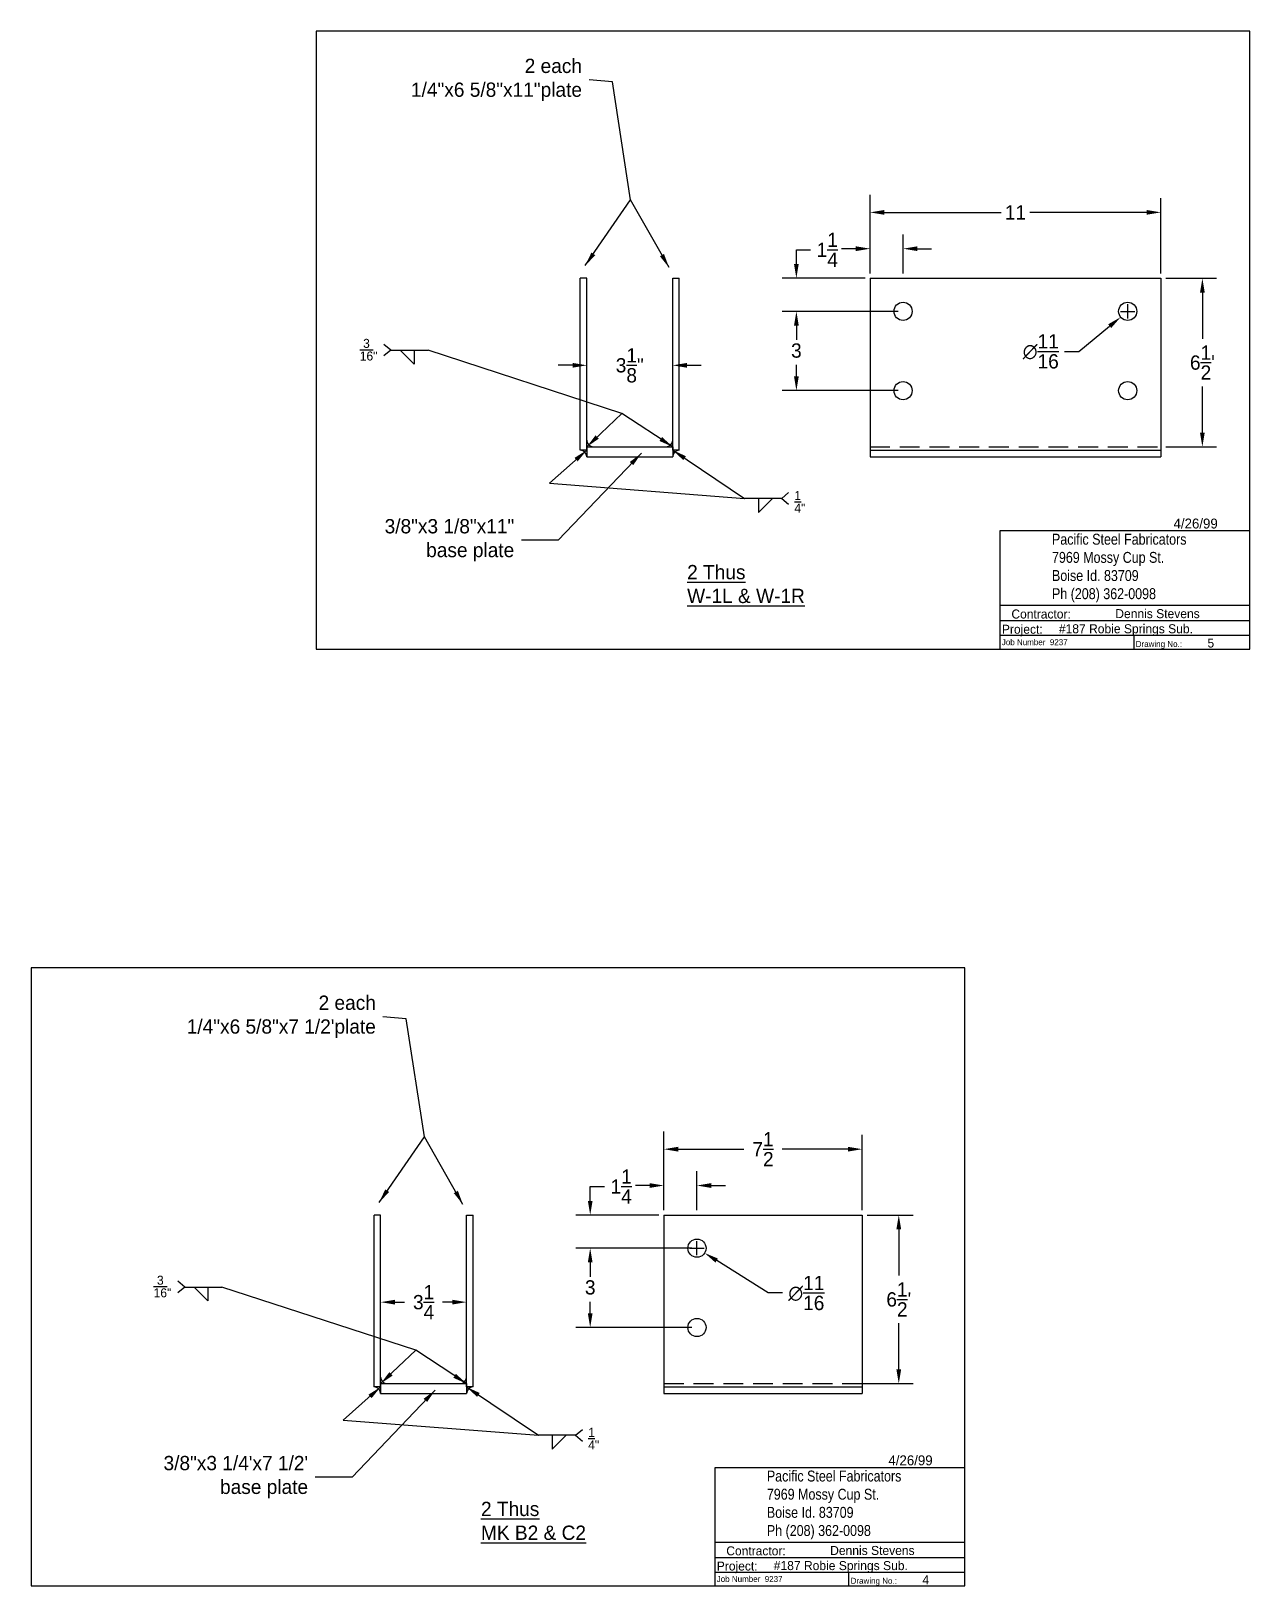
# Model space of a CAD drawing. Extents: x 252 to 458, y -85 to 309.
# Drawn here: x 371.3 to 417.4, y -37.6 to 21.2 of the extents above; entities that cross this region are included whole.
import ezdxf

# ---------------------------------------------------------------- set-up
doc = ezdxf.new("R2010")
doc.units = 0
doc.header["$MEASUREMENT"] = 0
doc.linetypes.add('HIDDEN', pattern=[0.375, 0.25, -0.125])
doc.layers.get('0').update_dxf_attribs({"linetype": 'CONTINUOUS'})
doc.layers.get('DEFPOINTS').update_dxf_attribs({"linetype": 'CONTINUOUS'})
doc.dimstyles.get("Standard").update_dxf_attribs({"dimscale": 12, "dimtxt": 0.18, "dimasz": 0.18, "dimexe": 0.18, "dimexo": 0.0625, "dimgap": 0.09, "dimtad": 0, "dimtih": 1, "dimtoh": 1, "dimdec": 4, "dimzin": 0, "dimdsep": 46, "dimlunit": 5, "dimtxsty": 'Standard', "dimcen": 0.09, "dimadec": 0, "dimazin": 0, "dimtfac": 1, "dimtdec": 4, "dimtofl": 0, "dimtmove": 0, "dimatfit": 3, "dimfxl": 1, "dimtolj": 1, "dimtzin": 0, "dimarcsym": 0})

msp = doc.modelspace()

# ---------------------------------------------------------------- texts
at = {"char_height": 0.54, "attachment_point": 6}
for s, insert in [('2 each\\P1/4"x6 5/8"x11"plate', (392.1179, 19.34972)), ('3/8"x3 1/8"x11"\\Pbase plate  ', (389.55466, 1.9373)), ('2 each\\P1/4"x6 5/8"x7 1/2\'plate', (384.31809, -16.08514)), ('3/8"x3 1/4\'x7 1/2\'\\Pbase plate  ', (381.75485, -33.49757))]:
    msp.add_mtext(s, dxfattribs=dict(at, insert=insert))
for s, insert, char_height, width, attachment_point in [('\\S3/16;"', (383.70935, 9.5554), 0.3412, 1.5988, 1), ('\\S1/4;"', (400.15274, 3.80133), 0.3412, 1.5988, 1), ('4/26/99', (414.4997, 2.75829), 0.375, 16.2284, 1), ('\\fTechnicLite|b0|i0|c2|p2;Pacific Steel Fabricators\\P7969 Mossy Cup St.\\PBoise Id. 83709\\PPh (208) 362-0098', (409.90017, 2.18298), 0.4119873, 7.9307556, 1), ('\\L2 Thus\\PW-1L & W-1R', (396.09633, 1.00354), 0.54, 16.2284, 1), ('\\fBaskerville Old Face|b0|i0|c0|p18;Contractor:', (409.48993, -0.85459), 0.3398895, 5.1581635, 5), ('\\fBaskerville Old Face|b0|i0|c0|p18;Dennis Stevens', (412.29532, -0.66697), 0.341177, 7.1518, 1), ('\\fBaskerville Old Face|b0|i0|c0|p18;Project:', (408.00702, -1.25719), 0.3398895, 13.0870342, 1), ('\\fBaskerville Old Face|b0|i0|c0|p18;#187 Robie Springs Sub.', (410.16189, -1.23869), 0.341177, 7.1518, 1), ('\\fBaskerville Old Face|b0|i0|c0|p18;Job Number  9237', (408.00294, -1.80368), 0.2264063, 6.231375, 1), ('\\fBaskerville Old Face|b0|i0|c0|p18;Drawing No.:', (413.06941, -1.87137), 0.226593, 3.3979922, 1), ('\\fBaskervilleT|b0|i0|c0|p18;5', (415.78342, -1.78008), 0.3398895, 3.456831, 1), ('\\S3/16;"', (375.90955, -25.87946), 0.3412, 1.5988, 1), ('\\S1/4;"', (392.35293, -31.63353), 0.3412, 1.5988, 1), ('4/26/99', (403.71217, -32.67658), 0.375, 16.2284, 1), ('\\fTechnicLite|b0|i0|c2|p2;Pacific Steel Fabricators\\P7969 Mossy Cup St.\\PBoise Id. 83709\\PPh (208) 362-0098', (399.11264, -33.25189), 0.4119873, 7.9307556, 1), ('\\L2 Thus \\PMK B2 & C2', (388.29652, -34.43132), 0.54, 16.2284, 1), ('\\fBaskerville Old Face|b0|i0|c0|p18;Contractor:', (398.70241, -36.28946), 0.3398895, 5.1581635, 5), ('\\fBaskerville Old Face|b0|i0|c0|p18;Dennis Stevens', (401.50779, -36.10183), 0.341177, 7.1518, 1), ('\\fBaskerville Old Face|b0|i0|c0|p18;Project:', (397.21949, -36.69205), 0.3398895, 13.0870342, 1), ('\\fBaskerville Old Face|b0|i0|c0|p18;#187 Robie Springs Sub.', (399.37436, -36.67355), 0.341177, 7.1518, 1), ('\\fBaskerville Old Face|b0|i0|c0|p18;Job Number  9237', (397.21541, -37.23854), 0.2264063, 6.231375, 1), ('\\fBaskerville Old Face|b0|i0|c0|p18;Drawing No.:', (402.28188, -37.30624), 0.226593, 3.3979922, 1), ('\\fBaskervilleT|b0|i0|c0|p18;4', (404.99589, -37.21495), 0.3398895, 3.456831, 1)]:
    msp.add_mtext(s, dxfattribs=dict(insert=insert, char_height=char_height, width=width, attachment_point=attachment_point))

# ---------------------------------------------------------------- blocks, each defined once
blk = doc.blocks.new('*D7')
at = {"color": 0, "lineweight": -2}
for p, q in [((400.229, 12.387), (400.229, 12.927)), ((400.229, 12.927), (400.769, 12.927)), ((402.829, 11.847), (399.689, 11.847)), ((402.829, 10.597), (399.689, 10.597)), ((400.229, 10.057), (400.229, 9.517))]:
    blk.add_line(p, q, dxfattribs=at)
at = {"color": 0}
for points in [[(400.139, 12.387), (400.319, 12.387), (400.229, 11.847)], [(400.139, 10.057), (400.319, 10.057), (400.229, 10.597)]]:
    blk.add_solid(points, dxfattribs=at)
at = {"layer": 'DEFPOINTS', "color": 0}
for p in [(400.229, 11.847), (403.017, 11.847), (403.017, 10.597)]:
    blk.add_point(p, dxfattribs=at)
at = {"color": 0, "insert": (401.399, 12.927), "char_height": 0.54, "attachment_point": 5}
blk.add_mtext('\\A1;1{\\H1.000000x;\\S1/4;}', dxfattribs=at)
blk = doc.blocks.new('*D9')
at = {"color": 0, "lineweight": -2}
for p, q in [((403.017, 12.034), (403.017, 14.88)), ((414.017, 12.034), (414.017, 14.88)), ((403.557, 14.34), (407.977, 14.34)), ((413.477, 14.34), (409.057, 14.34))]:
    blk.add_line(p, q, dxfattribs=at)
at = {"color": 0}
for points in [[(403.557, 14.43), (403.557, 14.25), (403.017, 14.34)], [(413.477, 14.43), (413.477, 14.25), (414.017, 14.34)]]:
    blk.add_solid(points, dxfattribs=at)
at = {"layer": 'DEFPOINTS', "color": 0}
for p in [(403.017, 14.34), (403.017, 11.847), (414.017, 11.847)]:
    blk.add_point(p, dxfattribs=at)
at = {"color": 0, "insert": (408.517, 14.34), "char_height": 0.54, "attachment_point": 5}
blk.add_mtext('\\A1;11', dxfattribs=at)
blk = doc.blocks.new('*D8')
at = {"color": 0, "lineweight": -2}
for p, q in [((404.079, 10.597), (399.689, 10.597)), ((400.229, 10.057), (400.229, 9.65)), ((400.229, 8.137), (400.229, 8.57)), ((404.079, 7.597), (399.689, 7.597))]:
    blk.add_line(p, q, dxfattribs=at)
at = {"color": 0}
for points in [[(400.139, 10.057), (400.319, 10.057), (400.229, 10.597)], [(400.139, 8.137), (400.319, 8.137), (400.229, 7.597)]]:
    blk.add_solid(points, dxfattribs=at)
at = {"layer": 'DEFPOINTS', "color": 0}
for p in [(404.267, 10.597), (400.229, 7.597), (404.267, 7.597)]:
    blk.add_point(p, dxfattribs=at)
at = {"color": 0, "insert": (400.229, 9.11), "char_height": 0.54, "attachment_point": 5}
blk.add_mtext('\\A1;3', dxfattribs=at)
blk = doc.blocks.new('*D10')
at = {"color": 0, "lineweight": -2}
for p, q in [((392.3, 5.659), (392.3, 9.095)), ((395.55, 5.659), (395.55, 9.095)), ((391.76, 8.555), (391.22, 8.555)), ((396.09, 8.555), (396.63, 8.555))]:
    blk.add_line(p, q, dxfattribs=at)
at = {"color": 0}
for points in [[(391.76, 8.645), (391.76, 8.465), (392.3, 8.555)], [(396.09, 8.645), (396.09, 8.465), (395.55, 8.555)]]:
    blk.add_solid(points, dxfattribs=at)
at = {"layer": 'DEFPOINTS', "color": 0}
for p in [(392.3, 8.555), (392.3, 5.472), (395.55, 5.472)]:
    blk.add_point(p, dxfattribs=at)
at = {"color": 0, "insert": (393.925, 8.555), "char_height": 0.54, "attachment_point": 5}
blk.add_mtext('\\A1;3\\S1/8;"', dxfattribs=at)
blk = doc.blocks.new('FILLET_WELD_RIGHT')
for p, q in [((20, 0), (0, 0)), ((7.5, -7.5), (15, 0)), ((7.5, 0), (7.5, -7.5)), ((20, 0), (23.75, 3.125)), ((20, 0), (23.75, -3.125))]:
    blk.add_line(p, q)
blk = doc.blocks.new('*D12')
at = {"color": 0, "lineweight": -2}
for p, q in [((414.204, 11.847), (416.131, 11.847)), ((415.591, 11.307), (415.591, 9.559)), ((415.591, 6.012), (415.591, 7.759)), ((414.204, 5.472), (416.131, 5.472))]:
    blk.add_line(p, q, dxfattribs=at)
at = {"color": 0}
for points in [[(415.501, 11.307), (415.681, 11.307), (415.591, 11.847)], [(415.501, 6.012), (415.681, 6.012), (415.591, 5.472)]]:
    blk.add_solid(points, dxfattribs=at)
at = {"layer": 'DEFPOINTS', "color": 0}
for p in [(414.017, 11.847), (415.591, 11.847), (414.017, 5.472)]:
    blk.add_point(p, dxfattribs=at)
at = {"color": 0, "insert": (415.591, 8.659), "char_height": 0.54, "attachment_point": 5}
blk.add_mtext("\\A1;6\\S1/2;'", dxfattribs=at)
blk = doc.blocks.new('*D13')
at = {"color": 0, "lineweight": -2}
for p, q in [((412.497, 10.597), (413.037, 10.597)), ((412.767, 10.327), (412.767, 10.867)), ((410.916, 9.084), (412.083, 10.037)), ((410.376, 9.084), (410.916, 9.084))]:
    blk.add_line(p, q, dxfattribs=at)
at = {"color": 0}
blk.add_solid([(412.026, 10.107), (412.14, 9.967), (412.501, 10.379)], dxfattribs=at)
at = {"layer": 'DEFPOINTS', "color": 0}
for p in [(413.033, 10.814), (412.501, 10.379)]:
    blk.add_point(p, dxfattribs=at)
at = {"color": 0, "insert": (409.476, 9.084), "char_height": 0.54, "attachment_point": 5}
blk.add_mtext('\\A1;∅{\\H1.000000x;\\S11/16;}', dxfattribs=at)
blk = doc.blocks.new('*D23')
at = {"color": 0, "lineweight": -2}
for p, q in [((395.217, -23.401), (395.217, -20.555)), ((402.717, -23.401), (402.717, -20.555)), ((395.757, -21.095), (398.247, -21.095)), ((402.177, -21.095), (399.687, -21.095))]:
    blk.add_line(p, q, dxfattribs=at)
at = {"color": 0}
for points in [[(395.757, -21.005), (395.757, -21.185), (395.217, -21.095)], [(402.177, -21.005), (402.177, -21.185), (402.717, -21.095)]]:
    blk.add_solid(points, dxfattribs=at)
at = {"layer": 'DEFPOINTS', "color": 0}
for p in [(395.217, -21.095), (395.217, -23.588), (402.717, -23.588)]:
    blk.add_point(p, dxfattribs=at)
at = {"color": 0, "insert": (398.967, -21.095), "char_height": 0.54, "attachment_point": 5}
blk.add_mtext('\\A1;7{\\H1.000000x;\\S1/2;}', dxfattribs=at)
blk = doc.blocks.new('*D24')
at = {"color": 0, "lineweight": -2}
for p, q in [((402.905, -23.588), (404.644, -23.588)), ((404.104, -24.128), (404.104, -25.876)), ((404.104, -29.423), (404.104, -27.676)), ((402.717, -29.963), (404.644, -29.963))]:
    blk.add_line(p, q, dxfattribs=at)
at = {"color": 0}
for points in [[(404.014, -24.128), (404.194, -24.128), (404.104, -23.588)], [(404.014, -29.423), (404.194, -29.423), (404.104, -29.963)]]:
    blk.add_solid(points, dxfattribs=at)
at = {"layer": 'DEFPOINTS', "color": 0}
for p in [(402.717, -23.588), (404.104, -23.588), (402.53, -29.963)]:
    blk.add_point(p, dxfattribs=at)
at = {"color": 0, "insert": (404.104, -26.776), "char_height": 0.54, "attachment_point": 5}
blk.add_mtext("\\A1;6\\S1/2;'", dxfattribs=at)
blk = doc.blocks.new('*D25')
at = {"color": 0, "lineweight": -2}
for p, q in [((396.467, -25.108), (396.467, -24.568)), ((396.197, -24.838), (396.737, -24.838)), ((399.167, -26.533), (397.216, -25.308)), ((399.707, -26.533), (399.167, -26.533))]:
    blk.add_line(p, q, dxfattribs=at)
at = {"color": 0}
blk.add_solid([(397.263, -25.232), (397.168, -25.384), (396.758, -25.021)], dxfattribs=at)
at = {"layer": 'DEFPOINTS', "color": 0}
for p in [(396.176, -24.656), (396.758, -25.021)]:
    blk.add_point(p, dxfattribs=at)
at = {"color": 0, "insert": (400.607, -26.533), "char_height": 0.54, "attachment_point": 5}
blk.add_mtext('\\A1;∅{\\H1.000000x;\\S11/16;}', dxfattribs=at)
blk = doc.blocks.new('*D22')
at = {"color": 0, "lineweight": -2}
for p, q in [((384.5, -29.776), (384.5, -26.34)), ((387.75, -29.776), (387.75, -26.34)), ((385.04, -26.88), (385.405, -26.88)), ((387.21, -26.88), (386.845, -26.88))]:
    blk.add_line(p, q, dxfattribs=at)
at = {"color": 0}
for points in [[(385.04, -26.79), (385.04, -26.97), (384.5, -26.88)], [(387.21, -26.79), (387.21, -26.97), (387.75, -26.88)]]:
    blk.add_solid(points, dxfattribs=at)
at = {"layer": 'DEFPOINTS', "color": 0}
for p in [(384.5, -26.88), (384.5, -29.963), (387.75, -29.963)]:
    blk.add_point(p, dxfattribs=at)
at = {"color": 0, "insert": (386.125, -26.88), "char_height": 0.54, "attachment_point": 5}
blk.add_mtext('\\A1;3{\\H1.000000x;\\S1/4;}', dxfattribs=at)
blk = doc.blocks.new('*D21')
at = {"color": 0, "lineweight": -2}
for p, q in [((392.429, -23.048), (392.429, -22.508)), ((392.429, -22.508), (392.969, -22.508)), ((395.03, -23.588), (391.889, -23.588)), ((395.03, -24.838), (391.889, -24.838)), ((392.429, -25.378), (392.429, -25.918))]:
    blk.add_line(p, q, dxfattribs=at)
at = {"color": 0}
for points in [[(392.339, -23.048), (392.519, -23.048), (392.429, -23.588)], [(392.339, -25.378), (392.519, -25.378), (392.429, -24.838)]]:
    blk.add_solid(points, dxfattribs=at)
at = {"layer": 'DEFPOINTS', "color": 0}
for p in [(392.429, -23.588), (395.217, -23.588), (395.217, -24.838)]:
    blk.add_point(p, dxfattribs=at)
at = {"color": 0, "insert": (393.599, -22.508), "char_height": 0.54, "attachment_point": 5}
blk.add_mtext('\\A1;1{\\H1.000000x;\\S1/4;}', dxfattribs=at)
blk = doc.blocks.new('*D20')
at = {"color": 0, "lineweight": -2}
for p, q in [((396.28, -24.838), (391.889, -24.838)), ((392.429, -25.378), (392.429, -25.785)), ((392.429, -27.298), (392.429, -26.865)), ((396.28, -27.838), (391.889, -27.838))]:
    blk.add_line(p, q, dxfattribs=at)
at = {"color": 0}
for points in [[(392.339, -25.378), (392.519, -25.378), (392.429, -24.838)], [(392.339, -27.298), (392.519, -27.298), (392.429, -27.838)]]:
    blk.add_solid(points, dxfattribs=at)
at = {"layer": 'DEFPOINTS', "color": 0}
for p in [(396.467, -24.838), (392.429, -27.838), (396.467, -27.838)]:
    blk.add_point(p, dxfattribs=at)
at = {"color": 0, "insert": (392.429, -26.325), "char_height": 0.54, "attachment_point": 5}
blk.add_mtext('\\A1;3', dxfattribs=at)

# ---------------------------------------------------------------- dimensions: what is measured, and where the dimension line sits
for base, p1, p2, picture, middle in [((403.0169, 14.33956), (414.0169, 11.84651), (403.0169, 11.84651), '*D9', (408.5169, 14.33956)), ((395.21709, -21.0953), (402.71709, -23.58835), (395.21709, -23.58835), '*D23', (398.96709, -21.0953)), ((384.49996, -26.87977), (387.74996, -29.96335), (384.49996, -29.96335), '*D22', (386.12496, -26.87977))]:
    dim = msp.add_linear_dim(base=base, p1=p1, p2=p2, dimstyle='Standard', override={"dimscale": 3, "dimlunit": 5})
    dim.commit()
    dim.dimension.update_dxf_attribs({"geometry": picture, "text_midpoint": middle})
for base, p1, p2, picture, middle in [((400.22897, 11.84651), (403.0169, 10.59651), (403.0169, 11.84651), '*D7', (401.39897, 12.92651)), ((400.22897, 7.59651), (404.2669, 10.59651), (404.2669, 7.59651), '*D8', (400.22897, 9.10983)), ((392.42917, -23.58835), (395.21709, -24.83835), (395.21709, -23.58835), '*D21', (393.59917, -22.50835)), ((392.42917, -27.83835), (396.46709, -24.83835), (396.46709, -27.83835), '*D20', (392.42917, -26.32504))]:
    dim = msp.add_linear_dim(base=base, p1=p1, p2=p2, angle=90, dimstyle='Standard', override={"dimscale": 3, "dimlunit": 5})
    dim.commit()
    dim.dimension.update_dxf_attribs({"geometry": picture, "text_midpoint": middle, "dimtype": 160})
for base, p1, p2, picture, middle in [((415.59086, 11.84651), (414.0169, 5.47151), (414.0169, 11.84651), '*D12', (415.59086, 8.65901)), ((404.10355, -23.58835), (402.52959, -29.96335), (402.71709, -23.58835), '*D24', (404.10355, -26.77585))]:
    dim = msp.add_linear_dim(base=base, p1=p1, p2=p2, angle=90, text="6\\S1/2;'", dimstyle='Standard', override={"dimscale": 3, "dimlunit": 5})
    dim.commit()
    dim.dimension.update_dxf_attribs({"geometry": picture, "text_midpoint": middle})
for p1, p2, picture, middle in [((413.03304, 10.81408), (412.50076, 10.37895), '*D13', (409.47632, 9.0837)), ((396.17595, -24.6556), (396.75824, -25.0211), '*D25', (400.60703, -26.53306))]:
    dim = msp.add_diameter_dim_2p(p1=p1, p2=p2, dimstyle='Standard', override={"dimscale": 3, "dimlunit": 5})
    dim.commit()
    dim.dimension.update_dxf_attribs({"geometry": picture, "text_midpoint": middle, "dimtype": 163})
dim = msp.add_linear_dim(base=(392.29977, 8.5551), p1=(395.54977, 5.47151), p2=(392.29977, 5.47151), text='3\\S1/8;"', dimstyle='Standard', override={"dimscale": 3, "dimlunit": 5})
dim.commit()
dim.dimension.update_dxf_attribs({"geometry": '*D10', "text_midpoint": (393.92477, 8.5551)})

# ---------------------------------------------------------------- linework, layer by layer
at = {"color": 0, "linetype": 'ByBlock'}
for p, q in [((403.0169, 13.53401), (403.0169, 15.0061)), ((402.4769, 12.9661), (401.9369, 12.9661)), ((404.2669, 12.03401), (404.2669, 13.5061)), ((404.8069, 12.9661), (405.3469, 12.9661)), ((395.21709, -21.90085), (395.21709, -20.42877)), ((396.46709, -23.40085), (396.46709, -21.92877)), ((394.67709, -22.46877), (394.13709, -22.46877)), ((397.00709, -22.46877), (397.54709, -22.46877))]:
    msp.add_line(p, q, dxfattribs=at)
for p, q in [((392.04977, 5.34651), (392.04977, 11.84651)), ((392.29977, 11.84651), (392.04977, 11.84651)), ((392.29977, 5.34651), (392.29977, 11.84651)), ((395.54977, 5.34651), (395.54977, 11.84651)), ((395.54977, 11.84651), (395.79977, 11.84651)), ((395.79977, 5.34651), (395.79977, 11.84651)), ((403.0169, 11.84651), (403.0169, 5.09651)), ((403.0169, 11.84651), (414.0169, 11.84651)), ((414.0169, 11.84651), (414.0169, 5.09651)), ((392.29977, 5.34651), (392.04977, 5.34651)), ((392.29977, 5.47151), (393.92477, 5.47151)), ((392.29977, 5.47151), (392.29977, 5.09651)), ((393.92477, 5.47151), (395.54977, 5.47151)), ((395.54977, 5.47151), (395.54977, 5.09651)), ((395.79977, 5.34651), (395.54977, 5.34651)), ((403.0169, 5.34651), (414.0169, 5.34651)), ((392.29977, 5.09651), (393.92477, 5.09651)), ((393.92477, 5.09651), (395.54977, 5.09651)), ((403.0169, 5.09651), (414.0169, 5.09651)), ((407.93293, -1.09954), (417.38939, -1.09954)), ((417.38939, -1.66602), (407.93293, -1.66602)), ((412.99265, -1.66602), (412.99265, -2.17806)), ((384.49996, -23.58835), (384.24996, -23.58835)), ((384.24996, -30.08835), (384.24996, -23.58835)), ((384.49996, -30.08835), (384.49996, -23.58835)), ((387.74996, -30.08835), (387.74996, -23.58835)), ((387.74996, -23.58835), (387.99996, -23.58835)), ((387.99996, -30.08835), (387.99996, -23.58835)), ((395.21709, -23.58835), (402.71709, -23.58835)), ((395.21709, -23.58835), (395.21709, -30.33835)), ((402.71709, -23.58835), (402.71709, -30.33835)), ((384.49996, -29.96335), (384.49996, -30.33835)), ((384.49996, -29.96335), (386.12496, -29.96335)), ((386.12496, -29.96335), (387.74996, -29.96335)), ((387.74996, -29.96335), (387.74996, -30.33835)), ((384.49996, -30.08835), (384.24996, -30.08835)), ((384.49996, -30.33835), (386.12496, -30.33835)), ((386.12496, -30.33835), (387.74996, -30.33835)), ((387.99996, -30.08835), (387.74996, -30.08835)), ((395.21709, -30.08835), (402.71709, -30.08835)), ((395.21709, -30.33835), (402.71709, -30.33835)), ((397.14541, -36.5344), (406.60186, -36.5344)), ((406.60186, -37.10088), (397.14541, -37.10088)), ((402.20513, -37.10088), (402.20513, -37.61292))]:
    msp.add_line(p, q)
at = {"linetype": 'HIDDEN', "ltscale": 3}
for p, q in [((403.0169, 5.47151), (414.0169, 5.47151)), ((395.21709, -29.96335), (402.71709, -29.96335))]:
    msp.add_line(p, q, dxfattribs=at)
for points in [[(382.06126, 21.19694), (382.06126, -2.17806), (417.38939, -2.17806), (417.38939, 21.19694)], [(417.38939, -2.17806), (417.38939, 2.2921), (407.93293, 2.2921), (407.93293, -2.17806)], [(371.27374, -14.23792), (371.27374, -37.61292), (406.60186, -37.61292), (406.60186, -14.23792)], [(406.60186, -37.61292), (406.60186, -33.14276), (397.14541, -33.14276), (397.14541, -37.61292)]]:
    msp.add_lwpolyline(points, close=True)
for points in [[(417.38939, -0.53306), (407.93293, -0.53306)], [(406.60186, -35.96792), (397.14541, -35.96792)]]:
    msp.add_lwpolyline(points)
for centre in [(404.2669, 10.59651), (412.7669, 10.59651), (404.2669, 7.59651), (412.7669, 7.59651), (396.46709, -24.83835), (396.46709, -27.83835)]:
    msp.add_circle(centre, 0.34375)
for centre, start, end in [((392.04977, 5.09651), 0, 90), ((392.54977, 5.72151), 180, 270), ((395.29977, 5.72151), 270, 0), ((395.79977, 5.09651), 90, 180), ((384.74996, -29.71335), 180, 270), ((387.49996, -29.71335), 270, 0), ((384.24996, -30.33835), 0, 90), ((387.99996, -30.33835), 90, 180)]:
    msp.add_arc(centre, 0.25, start, end)
at = {"color": 0, "linetype": 'ByBlock'}
for points in [[(402.4769, 13.0561), (402.4769, 12.8761), (403.0169, 12.9661)], [(404.8069, 13.0561), (404.8069, 12.8761), (404.2669, 12.9661)], [(394.67709, -22.37877), (394.67709, -22.55877), (395.21709, -22.46877)], [(397.00709, -22.37877), (397.00709, -22.55877), (396.46709, -22.46877)]]:
    msp.add_solid(points, dxfattribs=at)
at = {"layer": 'DEFPOINTS', "color": 0, "linetype": 'ByBlock'}
for p in [(403.0169, 13.34651), (404.2669, 13.34651), (404.2669, 12.9661), (395.21709, -22.08835), (396.46709, -22.08835), (396.46709, -22.46877)]:
    msp.add_point(p, dxfattribs=at)

# ---------------------------------------------------------------- block references
at = {"yscale": 0.0703125, "zscale": 0.0703125}
for p, xscale in [((386.2929, 9.12757), -0.0703125), ((398.26762, 3.52165), 0.0703125), ((378.4931, -26.3073), -0.0703125), ((390.46782, -31.91322), 0.0703125)]:
    msp.add_blockref('FILLET_WELD_RIGHT', p, dxfattribs=dict(at, xscale=xscale))

msp.set_redraw_order([(e.dxf.handle, doc.entitydb.next_handle()) for e in msp.query("TEXT MTEXT ATTDEF DIMENSION ARC_DIMENSION")])  # texts and dimensions are drawn at this point

# ---------------------------------------------------------------- leaders
at = {"annotation_type": 0, "has_hookline": 1, "hookline_direction": 1}
for points, text_width in [([(395.41162, 12.25306), (393.95388, 14.81371), (393.26672, 19.27656), (392.3879, 19.34972)], 9.27), ([(394.36525, 5.22956), (391.21613, 1.9373), (389.82466, 1.9373)], 6.84), ([(387.61182, -23.1818), (386.15407, -20.62115), (385.46692, -16.1583), (384.58809, -16.08514)], 10.98), ([(386.56545, -30.2053), (383.41632, -33.49757), (382.02485, -33.49757)], 8.46)]:
    msp.add_leader(points, dimstyle='Standard', override={"dimscale": 3}, dxfattribs=dict(at, text_width=text_width))
for points in [[(392.24142, 12.32622), (393.95388, 14.81371)], [(395.54977, 5.47151), (393.62701, 6.73467), (386.2929, 9.12757)], [(392.29977, 5.47151), (393.62701, 6.73467)], [(392.29977, 5.34651), (390.8862, 4.09467), (398.26762, 3.52165)], [(395.54977, 5.34651), (398.26762, 3.52165)], [(384.44162, -23.10864), (386.15407, -20.62115)], [(387.74996, -29.96335), (385.8272, -28.70019), (378.4931, -26.3073)], [(384.49996, -29.96335), (385.8272, -28.70019)], [(384.49996, -30.08835), (383.0864, -31.34019), (390.46782, -31.91322)], [(387.74996, -30.08835), (390.46782, -31.91322)]]:
    msp.add_leader(points, dimstyle='Standard', override={"dimscale": 3})

doc.saveas('drawing.dxf')
